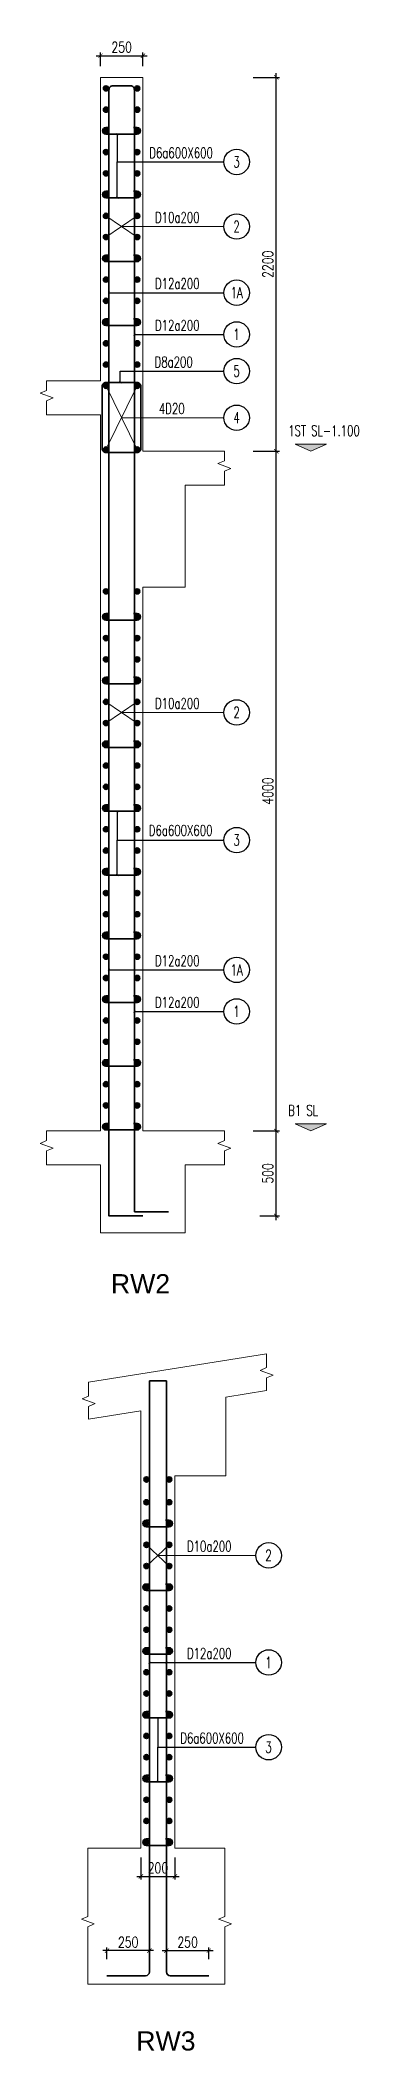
# Model space of a CAD drawing. Header units: millimetres. Extents: x -172050 to 1089997, y 452920 to 1051687.
# Drawn here: x 119455 to 126965, y 462279 to 509604 of the extents above; entities that cross this region are included whole.
import ezdxf
from ezdxf.enums import TextEntityAlignment as Align

# ---------------------------------------------------------------- set-up
doc = ezdxf.new("R2010")
doc.units = ezdxf.units.MM
doc.header["$MEASUREMENT"] = 0
doc.layers.get('Defpoints').update_dxf_attribs({"color": 151, "lineweight": 9})
doc.layers.add('A-DIM1', color=7, linetype='Continuous')
doc.layers.add('ccu11-Cotthep', color=2, linetype='Continuous')
for name, color, linetype, lineweight in [('NDC_S_BREAK-LINE', 1, 'Continuous', 15), ('NDC_S_CONTINUOUS', 3, 'Continuous', 20), ('NDC_S_DIM', 1, 'Continuous', 15), ('NDC_S_ENG TEXT', 2, 'Continuous', 20), ('NDC_S_LEADER', 1, 'Continuous', 15), ('NDC_S_REBAR', 4, 'Continuous', 35), ('NDC_S_VN TEXT', 7, 'Continuous', 20)]:
    doc.layers.add(name, color=color, linetype=linetype, lineweight=lineweight)
doc.styles.add('ARIAL', font='arial.ttf', dxfattribs={"width": 0.8})
doc.styles.add('ccu11-vnsimli', font='vnsimli.shx', dxfattribs={"width": 0.8, "bigfont": 'vns.shx'})
doc.styles.add('ROMANS', font='romans', dxfattribs={"width": 0.75, "bigfont": 'vns'})
doc.dimstyles.new('D-50-100', dxfattribs={"dimscale": 100, "dimtxt": 2.5, "dimasz": 1, "dimexe": 0.75, "dimexo": 0, "dimgap": 0.75, "dimtad": 1, "dimdec": 0, "dimlfac": 0.25, "dimdsep": 46, "dimtxsty": 'ROMANS', "dimblk": 'ARCHTICK', "dimcen": 3, "dimdle": 1, "dimclrd": 1, "dimclre": 1, "dimclrt": 2, "dimadec": 0, "dimazin": 0, "dimtfac": 1, "dimtdec": 0, "dimtix": 1, "dimtmove": 2, "dimatfit": 3, "dimfxl": 3, "dimtolj": 1, "dimtzin": 0, "dimarcsym": 0})
doc.dimstyles.new('TT-50', dxfattribs={"dimscale": 100, "dimtxt": 2.5, "dimasz": 1, "dimexe": 0.75, "dimexo": 0, "dimgap": 0.75, "dimtad": 1, "dimdec": 0, "dimlfac": 0.5, "dimdsep": 46, "dimtxsty": 'ROMANS', "dimblk": 'ARCHTICK', "dimcen": 3, "dimdle": 1, "dimclrd": 1, "dimclre": 1, "dimclrt": 2, "dimadec": 0, "dimazin": 0, "dimtfac": 1, "dimtdec": 0, "dimtix": 1, "dimtmove": 2, "dimatfit": 3, "dimfxl": 3, "dimtolj": 1, "dimtzin": 0, "dimarcsym": 0})

msp = doc.modelspace()

# ---------------------------------------------------------------- texts
at = {"layer": 'ccu11-Cotthep', "color": 2, "style": 'ccu11-vnsimli', "width": 0.7}
for tag, p in [('3', (124085.9, 506739.3)), ('2', (124085.9, 505219.7)), ('1A', (124085.9, 503660.3)), ('1', (124085.9, 502679.1)), ('5', (124085.9, 501814.6)), ('4', (124085.9, 500717.8)), ('2', (124085.9, 493780.5)), ('3', (124085.9, 490775.6)), ('1A', (124085.9, 487721.2)), ('1', (124085.9, 486743)), ('2', (124839.3, 473939.2)), ('1', (124839.3, 471419)), ('3', (124839.3, 469424.1))]:
    msp.add_attdef(tag, text='1', height=260, dxfattribs=at).set_placement(p, align=Align.MIDDLE)
at = {"layer": 'NDC_S_ENG TEXT', "style": 'ROMANS', "width": 0.7}
for s, p in [('D6a600X600', (122026.6, 506828.7)), ('D10a200', (122162.2, 505309.1)), ('D12a200', (122162.2, 503749.7)), ('D12a200', (122162.2, 502768.5)), ('D8a200', (122151.6, 501904)), ('4D20', (122252.7, 500807.2)), ('1ST SL-1.100', (125300.3, 500287.8)), ('D10a200', (122162.2, 493869.9)), ('D6a600X600', (122015.9, 490878.1)), ('D12a200', (122162.2, 487810.5)), ('D12a200', (122162.2, 486832.4)), ('B1 SL', (125300.3, 484287.8)), ('D10a200', (122915.6, 474028.5)), ('D12a200', (122915.6, 471508.3)), ('D6a600X600', (122757.3, 469513.5))]:
    msp.add_text(s, height=250, dxfattribs=at).set_placement(p)
at = {"layer": 'NDC_S_VN TEXT', "style": 'ARIAL'}
for s, p in [('RW2', (121122.2, 480334.7)), ('RW3', (121720, 462510.2))]:
    msp.add_text(s, height=450, dxfattribs=at).set_placement(p, align=Align.MIDDLE_LEFT)

# ---------------------------------------------------------------- blocks, each defined once
blk = doc.blocks.new('_ArchTick')
at = {"layer": 'A-DIM1', "color": 0, "linetype": 'ByBlock', "const_width": 0.15}
blk.add_lwpolyline([(-0.5, -0.5), (0.5, 0.5)], dxfattribs=at)
blk = doc.blocks.new('*D657')
at = {"layer": 'Defpoints', "color": 0, "transparency": 16777216}
for p in [(121876, 509240), (120876, 508993), (121876, 508993)]:
    blk.add_point(p, dxfattribs=at)
at = {"layer": 'NDC_S_DIM', "color": 1, "lineweight": -2, "transparency": 16777216}
for p, q in [((120776, 509240), (121976, 509240)), ((120876, 508993), (120876, 509315)), ((121876, 508993), (121876, 509315))]:
    blk.add_line(p, q, dxfattribs=at)
at = {"layer": 'NDC_S_DIM', "color": 1, "lineweight": -2, "transparency": 16777216, "xscale": 100, "yscale": 100, "zscale": 100, "rotation": 180}
blk.add_blockref('_ArchTick', (120876, 509240), dxfattribs=at)
at = {"layer": 'NDC_S_DIM', "color": 1, "lineweight": -2, "transparency": 16777216, "xscale": 100, "yscale": 100, "zscale": 100}
blk.add_blockref('_ArchTick', (121876, 509240), dxfattribs=at)
at = {"layer": 'NDC_S_DIM', "color": 2, "transparency": 16777216, "insert": (121376, 509440), "char_height": 250, "attachment_point": 5, "style": 'ROMANS'}
blk.add_mtext('\\A1;250', dxfattribs=at)
blk = doc.blocks.new('*D658')
at = {"layer": 'Defpoints', "color": 0, "transparency": 16777216}
for p in [(124472, 499930), (125020, 499930), (124472, 483930)]:
    blk.add_point(p, dxfattribs=at)
at = {"layer": 'NDC_S_DIM', "color": 1, "lineweight": -2, "transparency": 16777216}
for p, q in [((124472, 499930), (125095, 499930)), ((125020, 483830), (125020, 500030)), ((124472, 483930), (125095, 483930))]:
    blk.add_line(p, q, dxfattribs=at)
at = {"layer": 'NDC_S_DIM', "color": 1, "lineweight": -2, "transparency": 16777216, "xscale": 100, "yscale": 100, "zscale": 100}
for p, rotation in [((125020, 499930), 90), ((125020, 483930), 270)]:
    blk.add_blockref('_ArchTick', p, dxfattribs=dict(at, rotation=rotation))
at = {"layer": 'NDC_S_DIM', "color": 2, "transparency": 16777216, "insert": (124820, 491930), "char_height": 250, "attachment_point": 5, "rotation": 90, "style": 'ROMANS'}
blk.add_mtext('\\A1;4000', dxfattribs=at)
blk = doc.blocks.new('*D659')
at = {"layer": 'Defpoints', "color": 0, "transparency": 16777216}
for p in [(124472, 508730), (125020, 508730), (124472, 499930)]:
    blk.add_point(p, dxfattribs=at)
at = {"layer": 'NDC_S_DIM', "color": 1, "lineweight": -2, "transparency": 16777216}
for p, q in [((125020, 499830), (125020, 508830)), ((124472, 508730), (125095, 508730)), ((124472, 499930), (125095, 499930))]:
    blk.add_line(p, q, dxfattribs=at)
at = {"layer": 'NDC_S_DIM', "color": 1, "lineweight": -2, "transparency": 16777216, "xscale": 100, "yscale": 100, "zscale": 100}
for p, rotation in [((125020, 508730), 90), ((125020, 499930), 270)]:
    blk.add_blockref('_ArchTick', p, dxfattribs=dict(at, rotation=rotation))
at = {"layer": 'NDC_S_DIM', "color": 2, "transparency": 16777216, "insert": (124820, 504330), "char_height": 250, "attachment_point": 5, "rotation": 90, "style": 'ROMANS'}
blk.add_mtext('\\A1;2200', dxfattribs=at)
blk = doc.blocks.new('*D652')
at = {"layer": 'Defpoints', "color": 0, "transparency": 16777216}
for p in [(124629, 483930), (125020, 483930), (124629, 481930)]:
    blk.add_point(p, dxfattribs=at)
at = {"layer": 'NDC_S_DIM', "color": 1, "lineweight": -2, "transparency": 16777216}
for p, q in [((124629, 483930), (125095, 483930)), ((125020, 481830), (125020, 484030)), ((124629, 481930), (125095, 481930))]:
    blk.add_line(p, q, dxfattribs=at)
at = {"layer": 'NDC_S_DIM', "color": 1, "lineweight": -2, "transparency": 16777216, "xscale": 100, "yscale": 100, "zscale": 100}
for p, rotation in [((125020, 483930), 90), ((125020, 481930), 270)]:
    blk.add_blockref('_ArchTick', p, dxfattribs=dict(at, rotation=rotation))
at = {"layer": 'NDC_S_DIM', "color": 2, "transparency": 16777216, "insert": (124820, 482930), "char_height": 250, "attachment_point": 5, "rotation": 90, "style": 'ROMANS'}
blk.add_mtext('\\A1;500', dxfattribs=at)
blk = doc.blocks.new('*D645')
at = {"layer": 'Defpoints', "color": 0, "transparency": 16777216}
for p in [(122430, 464438), (123430, 464636), (123430, 464438)]:
    blk.add_point(p, dxfattribs=at)
at = {"layer": 'NDC_S_DIM', "color": 1, "lineweight": -2, "transparency": 16777216}
for p, q in [((122330, 464636), (123530, 464636)), ((122430, 464438), (122430, 464711)), ((123430, 464438), (123430, 464711))]:
    blk.add_line(p, q, dxfattribs=at)
at = {"layer": 'NDC_S_DIM', "color": 1, "lineweight": -2, "transparency": 16777216, "xscale": 100, "yscale": 100, "zscale": 100, "rotation": 180}
blk.add_blockref('_ArchTick', (122430, 464636), dxfattribs=at)
at = {"layer": 'NDC_S_DIM', "color": 1, "lineweight": -2, "transparency": 16777216, "xscale": 100, "yscale": 100, "zscale": 100}
blk.add_blockref('_ArchTick', (123430, 464636), dxfattribs=at)
at = {"layer": 'NDC_S_DIM', "color": 2, "transparency": 16777216, "insert": (122930, 464836), "char_height": 250, "attachment_point": 5, "style": 'ROMANS'}
blk.add_mtext('\\A1;250', dxfattribs=at)
blk = doc.blocks.new('*D646')
at = {"layer": 'Defpoints', "color": 0, "transparency": 16777216}
for p in [(121030, 464636), (121030, 464438), (122030, 464438)]:
    blk.add_point(p, dxfattribs=at)
at = {"layer": 'NDC_S_DIM', "color": 1, "lineweight": -2, "transparency": 16777216}
for p, q in [((122130, 464636), (120930, 464636)), ((121030, 464438), (121030, 464711)), ((122030, 464438), (122030, 464711))]:
    blk.add_line(p, q, dxfattribs=at)
at = {"layer": 'NDC_S_DIM', "color": 1, "lineweight": -2, "transparency": 16777216, "xscale": 100, "yscale": 100, "zscale": 100, "rotation": 180}
blk.add_blockref('_ArchTick', (121030, 464636), dxfattribs=at)
at = {"layer": 'NDC_S_DIM', "color": 1, "lineweight": -2, "transparency": 16777216, "xscale": 100, "yscale": 100, "zscale": 100}
blk.add_blockref('_ArchTick', (122030, 464636), dxfattribs=at)
at = {"layer": 'NDC_S_DIM', "color": 2, "transparency": 16777216, "insert": (121530, 464836), "char_height": 250, "attachment_point": 5, "style": 'ROMANS'}
blk.add_mtext('\\A1;250', dxfattribs=at)
blk = doc.blocks.new('*D647')
at = {"layer": 'Defpoints', "color": 0, "transparency": 16777216}
for p in [(121830, 466825), (122630, 466825), (122630, 466383)]:
    blk.add_point(p, dxfattribs=at)
at = {"layer": 'NDC_S_DIM', "color": 1, "lineweight": -2, "transparency": 16777216}
for p, q in [((121830, 466825), (121830, 466308)), ((122630, 466825), (122630, 466308)), ((121730, 466383), (122730, 466383))]:
    blk.add_line(p, q, dxfattribs=at)
at = {"layer": 'NDC_S_DIM', "color": 1, "lineweight": -2, "transparency": 16777216, "xscale": 100, "yscale": 100, "zscale": 100, "rotation": 180}
blk.add_blockref('_ArchTick', (121830, 466383), dxfattribs=at)
at = {"layer": 'NDC_S_DIM', "color": 1, "lineweight": -2, "transparency": 16777216, "xscale": 100, "yscale": 100, "zscale": 100}
blk.add_blockref('_ArchTick', (122630, 466383), dxfattribs=at)
at = {"layer": 'NDC_S_DIM', "color": 2, "transparency": 16777216, "insert": (122230, 466583), "char_height": 250, "attachment_point": 5, "style": 'ROMANS'}
blk.add_mtext('\\A1;200', dxfattribs=at)

# ---------------------------------------------------------------- dimensions: what is measured, and where the dimension line sits
at = {"layer": 'NDC_S_DIM'}
for base, p1, p2, picture, middle in [((121876.3, 509240.2), (120876.3, 508992.5), (121876.3, 508992.5), '*D657', (121376.3, 509440.2)), ((122629.7, 466382.7), (121829.7, 466824.6), (122629.7, 466824.6), '*D647', (122229.7, 466582.7)), ((123429.7, 464635.8), (122429.7, 464438.1), (123429.7, 464438.1), '*D645', (122929.7, 464835.8))]:
    dim = msp.add_linear_dim(base=base, p1=p1, p2=p2, dimstyle='D-50-100', dxfattribs=at)
    dim.commit()
    dim.dimension.update_dxf_attribs({"geometry": picture, "text_midpoint": middle})
for base, p1, p2, angle, picture, middle in [((125020, 508729.5), (124471.5, 499929.5), (124471.5, 508729.5), 90, '*D659', (124820, 504329.5)), ((125020, 499929.5), (124471.5, 483929.5), (124471.5, 499929.5), 90, '*D658', (124820, 491929.5)), ((125020, 483929.5), (124629, 481929.5), (124629, 483929.5), 90, '*D652', (124820, 482929.5)), ((121029.7, 464635.8), (122029.7, 464438.1), (121029.7, 464438.1), 180, '*D646', (121529.7, 464835.8))]:
    dim = msp.add_linear_dim(base=base, p1=p1, p2=p2, angle=angle, dimstyle='D-50-100', dxfattribs=at)
    dim.commit()
    dim.dimension.update_dxf_attribs({"geometry": picture, "text_midpoint": middle})

# ---------------------------------------------------------------- hatches: boundary and pattern name
at = {"layer": 'NDC_S_DIM'}
for points in [[(125468.4, 500095.5), (125835.6, 499929.5), (126202.9, 500095.5)], [(125468.4, 484095.5), (125835.6, 483929.5), (126202.9, 484095.5)]]:
    msp.add_hatch(color=256, dxfattribs=at).paths.add_polyline_path(points)
at = {"layer": 'NDC_S_REBAR'}
for points in [[(121049.2, 508427.1, -1), (120964, 508512.3, -1)], [(121701, 508427.1, 1), (121786.2, 508512.3, 1)], [(121049.2, 507927.1, -1), (120964, 508012.3, -1)], [(121701, 507927.1, 1), (121786.2, 508012.3, 1)], [(121049.2, 507427.1, -1), (120964, 507512.3, -1)], [(121701, 507427.1, 1), (121786.2, 507512.3, 1)], [(121049.2, 506927.1, -1), (120964, 507012.3, -1)], [(121701, 506927.1, 1), (121786.2, 507012.3, 1)], [(121049.2, 506427.1, -1), (120964, 506512.3, -1)], [(121701, 506427.1, 1), (121786.2, 506512.3, 1)], [(121049.2, 505927.1, -1), (120964, 506012.3, -1)], [(121701, 505927.1, 1), (121786.2, 506012.3, 1)], [(121049.2, 505427.1, -1), (120964, 505512.3, -1)], [(121701, 505427.1, 1), (121786.2, 505512.3, 1)], [(121049.2, 504927.1, -1), (120964, 505012.3, -1)], [(121701, 504927.1, 1), (121786.2, 505012.3, 1)], [(121049.2, 504427.1, -1), (120964, 504512.3, -1)], [(121701, 504427.1, 1), (121786.2, 504512.3, 1)], [(121049.2, 503927.1, -1), (120964, 504012.3, -1)], [(121701, 503927.1, 1), (121786.2, 504012.3, 1)], [(121049.2, 503427.1, -1), (120964, 503512.3, -1)], [(121701, 503427.1, 1), (121786.2, 503512.3, 1)], [(121049.2, 502927.1, -1), (120964, 503012.3, -1)], [(121701, 502927.1, 1), (121786.2, 503012.3, 1)], [(121049.2, 502427.1, -1), (120964, 502512.3, -1)], [(121701, 502427.1, 1), (121786.2, 502512.3, 1)], [(121049.2, 501927.1, -1), (120964, 502012.3, -1)], [(121701, 501927.1, 1), (121786.2, 502012.3, 1)], [(121049.2, 501427.1, -1), (120964, 501512.3, -1)], [(121701, 501427.1, 1), (121786.2, 501512.3, 1)], [(121049.2, 499927.1, -1), (120964, 500012.3, -1)], [(121701, 499927.1, 1), (121786.2, 500012.3, 1)], [(121049.2, 496588, -1), (120964, 496673.1, -1)], [(121701, 496588, 1), (121786.2, 496673.1, 1)], [(121049.2, 495988, -1), (120964, 496073.1, -1)], [(121701, 495988, 1), (121786.2, 496073.1, 1)], [(121049.2, 495488, -1), (120964, 495573.1, -1)], [(121701, 495488, 1), (121786.2, 495573.1, 1)], [(121049.2, 494988, -1), (120964, 495073.1, -1)], [(121701, 494988, 1), (121786.2, 495073.1, 1)], [(121049.2, 494488, -1), (120964, 494573.1, -1)], [(121701, 494488, 1), (121786.2, 494573.1, 1)], [(121049.2, 493988, -1), (120964, 494073.1, -1)], [(121701, 493988, 1), (121786.2, 494073.1, 1)], [(121049.2, 493488, -1), (120964, 493573.1, -1)], [(121701, 493488, 1), (121786.2, 493573.1, 1)], [(121049.2, 492988, -1), (120964, 493073.1, -1)], [(121701, 492988, 1), (121786.2, 493073.1, 1)], [(121049.2, 492488, -1), (120964, 492573.1, -1)], [(121701, 492488, 1), (121786.2, 492573.1, 1)], [(121049.2, 491988, -1), (120964, 492073.1, -1)], [(121701, 491988, 1), (121786.2, 492073.1, 1)], [(121049.2, 491488, -1), (120964, 491573.1, -1)], [(121701, 491488, 1), (121786.2, 491573.1, 1)], [(121049.2, 490988, -1), (120964, 491073.1, -1)], [(121701, 490988, 1), (121786.2, 491073.1, 1)], [(121049.2, 490488, -1), (120964, 490573.1, -1)], [(121701, 490488, 1), (121786.2, 490573.1, 1)], [(121049.2, 489988, -1), (120964, 490073.1, -1)], [(121701, 489988, 1), (121786.2, 490073.1, 1)], [(121049.2, 489488, -1), (120964, 489573.1, -1)], [(121701, 489488, 1), (121786.2, 489573.1, 1)], [(121049.2, 488988, -1), (120964, 489073.1, -1)], [(121701, 488988, 1), (121786.2, 489073.1, 1)], [(121049.2, 488488, -1), (120964, 488573.1, -1)], [(121701, 488488, 1), (121786.2, 488573.1, 1)], [(121049.2, 487988, -1), (120964, 488073.1, -1)], [(121701, 487988, 1), (121786.2, 488073.1, 1)], [(121049.2, 487488, -1), (120964, 487573.1, -1)], [(121701, 487488, 1), (121786.2, 487573.1, 1)], [(121049.2, 486988, -1), (120964, 487073.1, -1)], [(121701, 486988, 1), (121786.2, 487073.1, 1)], [(121049.2, 486488, -1), (120964, 486573.1, -1)], [(121701, 486488, 1), (121786.2, 486573.1, 1)], [(121049.2, 485988, -1), (120964, 486073.1, -1)], [(121701, 485988, 1), (121786.2, 486073.1, 1)], [(121049.2, 485488, -1), (120964, 485573.1, -1)], [(121701, 485488, 1), (121786.2, 485573.1, 1)], [(121049.2, 484988, -1), (120964, 485073.1, -1)], [(121701, 484988, 1), (121786.2, 485073.1, 1)], [(121049.2, 484488, -1), (120964, 484573.1, -1)], [(121701, 484488, 1), (121786.2, 484573.1, 1)], [(121049.2, 483988, -1), (120964, 484073.1, -1)], [(121701, 483988, 1), (121786.2, 484073.1, 1)], [(122002.6, 475684.3, -1), (121917.5, 475769.4, -1)], [(122454.4, 475684.3, 1), (122539.6, 475769.4, 1)], [(122002.6, 475146.6, -1), (121917.5, 475231.7, -1)], [(122454.4, 475146.6, 1), (122539.6, 475231.7, 1)], [(122002.6, 474646.6, -1), (121917.5, 474731.7, -1)], [(122454.4, 474646.6, 1), (122539.6, 474731.7, 1)], [(122002.6, 474146.6, -1), (121917.5, 474231.7, -1)], [(122454.4, 474146.6, 1), (122539.6, 474231.7, 1)], [(122002.6, 473646.6, -1), (121917.5, 473731.7, -1)], [(122454.4, 473646.6, 1), (122539.6, 473731.7, 1)], [(122002.6, 473146.6, -1), (121917.5, 473231.7, -1)], [(122454.4, 473146.6, 1), (122539.6, 473231.7, 1)], [(122002.6, 472646.6, -1), (121917.5, 472731.7, -1)], [(122454.4, 472646.6, 1), (122539.6, 472731.7, 1)], [(122002.6, 472146.6, -1), (121917.5, 472231.7, -1)], [(122454.4, 472146.6, 1), (122539.6, 472231.7, 1)], [(122002.6, 471646.6, -1), (121917.5, 471731.7, -1)], [(122454.4, 471646.6, 1), (122539.6, 471731.7, 1)], [(122002.6, 471146.6, -1), (121917.5, 471231.7, -1)], [(122454.4, 471146.6, 1), (122539.6, 471231.7, 1)], [(122002.6, 470646.6, -1), (121917.5, 470731.7, -1)], [(122454.4, 470646.6, 1), (122539.6, 470731.7, 1)], [(122002.6, 470146.6, -1), (121917.5, 470231.7, -1)], [(122454.4, 470146.6, 1), (122539.6, 470231.7, 1)], [(122002.6, 469646.6, -1), (121917.5, 469731.7, -1)], [(122454.4, 469646.6, 1), (122539.6, 469731.7, 1)], [(122002.6, 469146.6, -1), (121917.5, 469231.7, -1)], [(122454.4, 469146.6, 1), (122539.6, 469231.7, 1)], [(122002.6, 468646.6, -1), (121917.5, 468731.7, -1)], [(122454.4, 468646.6, 1), (122539.6, 468731.7, 1)], [(122002.6, 468146.6, -1), (121917.5, 468231.7, -1)], [(122454.4, 468146.6, 1), (122539.6, 468231.7, 1)], [(122002.6, 467646.6, -1), (121917.5, 467731.7, -1)], [(122454.4, 467646.6, 1), (122539.6, 467731.7, 1)], [(122002.6, 467146.6, -1), (121917.5, 467231.7, -1)], [(122454.4, 467146.6, 1), (122539.6, 467231.7, 1)]]:
    msp.add_hatch(color=6, dxfattribs=at).paths.add_polyline_path(points)

# ---------------------------------------------------------------- linework, layer by layer
at = {"layer": 'ccu11-Cotthep', "color": 7}
for centre in [(124085.9, 506739.3), (124085.9, 505219.7), (124085.9, 503660.3), (124085.9, 502679.1), (124085.9, 501814.6), (124085.9, 500717.8), (124085.9, 493780.5), (124085.9, 490775.6), (124085.9, 487721.2), (124085.9, 486743), (124839.3, 473939.2), (124839.3, 471419), (124839.3, 469424.1)]:
    msp.add_circle(centre, 300, dxfattribs=at)
at = {"layer": 'NDC_S_BREAK-LINE'}
for points in [[(119606.9, 501587.2), (119606.9, 501360.6), (119455.3, 501294.8), (119758.5, 501184.5), (119606.9, 501118.7), (119606.9, 500787.2)], [(123797.6, 499929.5), (123797.6, 499702.9), (123646.1, 499637.1), (123949.2, 499526.8), (123797.6, 499461), (123797.6, 499129.5)], [(119606.9, 483929.5), (119606.9, 483702.9), (119455.3, 483637.1), (119758.5, 483526.8), (119606.9, 483461), (119606.9, 483129.5)], [(123797.6, 483929.5), (123797.6, 483702.9), (123646.1, 483637.1), (123949.2, 483526.8), (123797.6, 483461), (123797.6, 483129.5)], [(124791.9, 478687.7), (124791.9, 478358.5), (124640.3, 478292.7), (124943.4, 478182.3), (124791.9, 478116.5), (124791.9, 477817.9)], [(120597.1, 478016.6), (120597.1, 477687.3), (120445.6, 477621.5), (120748.7, 477511.2), (120597.1, 477445.4), (120597.1, 477146.8)], [(120578.2, 467045.8), (120578.2, 465441.6), (120426.7, 465375.8), (120729.8, 465265.5), (120578.2, 465199.7), (120578.2, 463845.8)], [(123809.8, 467045.8), (123809.8, 465441.6), (123658.2, 465375.8), (123961.4, 465265.5), (123809.8, 465199.7), (123809.8, 463845.8)]]:
    msp.add_lwpolyline(points, dxfattribs=at)
at = {"layer": 'NDC_S_CONTINUOUS'}
for p, q in [((120876.3, 501587.2), (120876.3, 508729.5)), ((120876.3, 508729.5), (121876.3, 508729.5)), ((121876.3, 508729.5), (121876.3, 499929.5)), ((120876.3, 501587.2), (119606.9, 501587.2)), ((120876.3, 500787.2), (119606.9, 500787.2)), ((120876.3, 500787.2), (120876.3, 483929.5)), ((123797.6, 499929.5), (121876.3, 499929.5)), ((122876.3, 499129.5), (122876.3, 496729.5)), ((123797.6, 499129.5), (122876.3, 499129.5)), ((122876.3, 496729.5), (121876.3, 496729.5)), ((121876.3, 496729.5), (121876.3, 483929.5)), ((120876.3, 483929.5), (119606.9, 483929.5)), ((123797.6, 483929.5), (121876.3, 483929.5)), ((120876.3, 483129.5), (119606.9, 483129.5)), ((120876.3, 483129.5), (120876.3, 481529.5)), ((122876.3, 483129.5), (122876.3, 481529.5)), ((123797.6, 483129.5), (122876.3, 483129.5)), ((122876.3, 481529.5), (120876.3, 481529.5)), ((124791.9, 478687.7), (120597.1, 478016.6)), ((124791.9, 477817.9), (123829.7, 477664)), ((123829.7, 475813.8), (123829.7, 477664)), ((121829.7, 477344), (120597.1, 477146.8)), ((121829.7, 475813.8), (121829.7, 477344)), ((121829.7, 475813.8), (121829.7, 467045.8)), ((122629.7, 475813.8), (122629.7, 467045.8)), ((123829.7, 475813.8), (122629.7, 475813.8)), ((121829.7, 467045.8), (120578.2, 467045.8)), ((123809.8, 467045.8), (122629.7, 467045.8)), ((123809.8, 463845.8), (120578.2, 463845.8))]:
    msp.add_line(p, q, dxfattribs=at)
at = {"layer": 'NDC_S_DIM'}
for p, q in [((125835.6, 499929.5), (125468.4, 500095.5)), ((125468.4, 500095.5), (126202.9, 500095.5)), ((125835.6, 499929.5), (126202.9, 500095.5)), ((125835.6, 483929.5), (125468.4, 484095.5)), ((125468.4, 484095.5), (126202.9, 484095.5)), ((125835.6, 483929.5), (126202.9, 484095.5))]:
    msp.add_line(p, q, dxfattribs=at)
at = {"layer": 'NDC_S_LEADER'}
for p, q in [((121006.6, 504969.7), (121743.6, 505469.7)), ((121743.6, 504969.7), (121006.6, 505469.7)), ((121375.1, 505219.7), (123785.9, 505219.7)), ((121006.6, 499969.7), (121743.6, 501469.7)), ((121743.6, 499969.7), (121008.5, 501458.3)), ((121374.2, 500717.8), (123785.9, 500717.8)), ((121006.6, 493530.5), (121743.6, 494030.5)), ((121743.6, 493530.5), (121006.6, 494030.5)), ((121375.1, 493780.5), (123785.9, 493780.5)), ((121960, 473689.2), (122497, 474189.2)), ((122497, 473689.2), (121960, 474189.2)), ((122228.5, 473939.2), (124539.3, 473939.2))]:
    msp.add_line(p, q, dxfattribs=at)
at = {"layer": 'NDC_S_REBAR'}
for p, q in [((122029.7, 464135.8), (122029.7, 478045.7)), ((122429.7, 478045.7), (122429.7, 464135.8)), ((121029.7, 464045.8), (121939.7, 464045.8)), ((122519.7, 464045.8), (123429.7, 464045.8))]:
    msp.add_line(p, q, dxfattribs=at)
for points in [[(121876.3, 481929.5), (121076.3, 481929.5), (121076.3, 508439.5, -0.4142136), (121166.3, 508529.5), (121586.3, 508529.5, -0.4142136), (121676.3, 508439.5), (121676.3, 497529.8)], [(121086.2, 507548.4), (120999.6, 507548.4, 1), (120999.6, 507394.7), (121741.4, 507394.7, 1), (121741.4, 507548.4), (121654.4, 507548.4)], [(121086.2, 506048.4), (120999.6, 506048.4, 1), (120999.6, 505894.7), (121741.4, 505894.7, 1), (121741.4, 506048.4), (121654.4, 506048.4)], [(121088.4, 504546.5), (121001.8, 504546.5, 1), (121001.8, 504392.9), (121743.6, 504392.9, 1), (121743.6, 504546.5), (121656.6, 504546.5)], [(121088.4, 503046.5), (121001.8, 503046.5, 1), (121001.8, 502892.9), (121743.6, 502892.9, 1), (121743.6, 503046.5), (121656.6, 503046.5)], [(121086.2, 496109.2), (120999.6, 496109.2, 1), (120999.6, 495955.6), (121741.4, 495955.6, 1), (121741.4, 496109.2), (121654.4, 496109.2)], [(121086.2, 494609.2), (120999.6, 494609.2, 1), (120999.6, 494455.6), (121741.4, 494455.6, 1), (121741.4, 494609.2), (121654.4, 494609.2)], [(121088.4, 493107.4), (121001.8, 493107.4, 1), (121001.8, 492953.7), (121743.6, 492953.7, 1), (121743.6, 493107.4), (121656.6, 493107.4)], [(121088.4, 491607.4), (121001.8, 491607.4, 1), (121001.8, 491453.7), (121743.6, 491453.7, 1), (121743.6, 491607.4), (121656.6, 491607.4)], [(121088.4, 490107.4), (121001.8, 490107.4, 1), (121001.8, 489953.7), (121743.6, 489953.7, 1), (121743.6, 490107.4), (121656.6, 490107.4)], [(121088.4, 488607.4), (121001.8, 488607.4, 1), (121001.8, 488453.7), (121743.6, 488453.7, 1), (121743.6, 488607.4), (121656.6, 488607.4)], [(121088.4, 487107.4), (121001.8, 487107.4, 1), (121001.8, 486953.7), (121743.6, 486953.7, 1), (121743.6, 487107.4), (121656.6, 487107.4)], [(121088.4, 485607.4), (121001.8, 485607.4, 1), (121001.8, 485453.7), (121743.6, 485453.7, 1), (121743.6, 485607.4), (121656.6, 485607.4)], [(121088.4, 484107.4), (121001.8, 484107.4, 1), (121001.8, 483953.7), (121743.6, 483953.7, 1), (121743.6, 484107.4), (121656.6, 484107.4)], [(122041.8, 474766), (121955.3, 474766, 1), (121955.3, 474612.3), (122497, 474612.3, 1), (122497, 474766), (122410, 474766)], [(122041.8, 473266), (121955.3, 473266, 1), (121955.3, 473112.3), (122497, 473112.3, 1), (122497, 473266), (122410, 473266)], [(122041.8, 471766), (121955.3, 471766, 1), (121955.3, 471612.3), (122497, 471612.3, 1), (122497, 471766), (122410, 471766)], [(122041.8, 470266), (121955.3, 470266, 1), (121955.3, 470112.3), (122497, 470112.3, 1), (122497, 470266), (122410, 470266)], [(122041.8, 468766), (121955.3, 468766, 1), (121955.3, 468612.3), (122497, 468612.3, 1), (122497, 468766), (122410, 468766)], [(122041.8, 467266), (121955.3, 467266, 1), (121955.3, 467112.3), (122497, 467112.3, 1), (122497, 467266), (122410, 467266)]]:
    msp.add_lwpolyline(points, format="xyb", dxfattribs=at)
msp.add_lwpolyline([(121008.5, 501548.3), (121736.2, 501548.3, -0.4142136), (121826.2, 501458.3), (121826.2, 499989.9, -0.4142136), (121736.2, 499899.9), (121008.5, 499899.9, -0.4142136), (120918.5, 499989.9), (120918.5, 501458.3, -0.4142136)], format="xyb", close=True, dxfattribs=at)
for points in [[(121676.3, 499750.7), (121676.3, 482025.1)], [(121676.3, 482025.1), (122476.3, 482025.1)], [(122029.7, 478045.7), (122429.7, 478045.7)]]:
    msp.add_lwpolyline(points, dxfattribs=at)
at = {"layer": 'NDC_S_REBAR', "color": 6}
for centre in [(121006.6, 508469.7), (121743.6, 508469.7), (121006.6, 507969.7), (121743.6, 507969.7), (121006.6, 507469.7), (121743.6, 507469.7), (121006.6, 506969.7), (121743.6, 506969.7), (121006.6, 506469.7), (121743.6, 506469.7), (121006.6, 505969.7), (121743.6, 505969.7), (121006.6, 505469.7), (121743.6, 505469.7), (121006.6, 504969.7), (121743.6, 504969.7), (121006.6, 504469.7), (121743.6, 504469.7), (121006.6, 503969.7), (121743.6, 503969.7), (121006.6, 503469.7), (121743.6, 503469.7), (121006.6, 502969.7), (121743.6, 502969.7), (121006.6, 502469.7), (121743.6, 502469.7), (121006.6, 501969.7), (121743.6, 501969.7), (121006.6, 501469.7), (121743.6, 501469.7), (121006.6, 499969.7), (121743.6, 499969.7), (121006.6, 496630.5), (121743.6, 496630.5), (121006.6, 496030.5), (121743.6, 496030.5), (121006.6, 495530.5), (121743.6, 495530.5), (121006.6, 495030.5), (121743.6, 495030.5), (121006.6, 494530.5), (121743.6, 494530.5), (121006.6, 494030.5), (121743.6, 494030.5), (121006.6, 493530.5), (121743.6, 493530.5), (121006.6, 493030.5), (121743.6, 493030.5), (121006.6, 492530.5), (121743.6, 492530.5), (121006.6, 492030.5), (121743.6, 492030.5), (121006.6, 491530.5), (121743.6, 491530.5), (121006.6, 491030.5), (121743.6, 491030.5), (121006.6, 490530.5), (121743.6, 490530.5), (121006.6, 490030.5), (121743.6, 490030.5), (121006.6, 489530.5), (121743.6, 489530.5), (121006.6, 489030.5), (121743.6, 489030.5), (121006.6, 488530.5), (121743.6, 488530.5), (121006.6, 488030.5), (121743.6, 488030.5), (121006.6, 487530.5), (121743.6, 487530.5), (121006.6, 487030.5), (121743.6, 487030.5), (121006.6, 486530.5), (121743.6, 486530.5), (121006.6, 486030.5), (121743.6, 486030.5), (121006.6, 485530.5), (121743.6, 485530.5), (121006.6, 485030.5), (121743.6, 485030.5), (121006.6, 484530.5), (121743.6, 484530.5), (121006.6, 484030.5), (121743.6, 484030.5), (121960, 475726.8), (122497, 475726.8), (121960, 475189.2), (122497, 475189.2), (121960, 474689.2), (122497, 474689.2), (121960, 474189.2), (122497, 474189.2), (121960, 473689.2), (122497, 473689.2), (121960, 473189.2), (122497, 473189.2), (121960, 472689.2), (122497, 472689.2), (121960, 472189.2), (122497, 472189.2), (121960, 471689.2), (122497, 471689.2), (121960, 471189.2), (122497, 471189.2), (121960, 470689.2), (122497, 470689.2), (121960, 470189.2), (122497, 470189.2), (121960, 469689.2), (122497, 469689.2), (121960, 469189.2), (122497, 469189.2), (121960, 468689.2), (122497, 468689.2), (121960, 468189.2), (122497, 468189.2), (121960, 467689.2), (122497, 467689.2), (121960, 467189.2), (122497, 467189.2)]:
    msp.add_circle(centre, 60.2, dxfattribs=at)
at = {"layer": 'NDC_S_REBAR'}
for centre, start, end in [((121939.7, 464135.8), 270, 0), ((122519.7, 464135.8), 180, 270)]:
    msp.add_arc(centre, 90, start, end, dxfattribs=at)

msp.set_redraw_order([(e.dxf.handle, doc.entitydb.next_handle()) for e in msp.query("TEXT MTEXT ATTDEF DIMENSION ARC_DIMENSION")])  # texts and dimensions are drawn at this point

# ---------------------------------------------------------------- leaders
at = {"layer": 'NDC_S_LEADER'}
for points in [[(121270.5, 507394.7), (121270.5, 506739.3), (123785.9, 506739.3)], [(121270.5, 505894.7), (121270.5, 506739.3), (123785.9, 506739.3)], [(121076.3, 503660.3), (123785.9, 503660.3)], [(121676.3, 502679.1), (123785.9, 502679.1)], [(121339, 501548.3), (121339, 501814.6), (123785.9, 501814.6)], [(121270.5, 491453.7), (121270.5, 490775.6), (123785.9, 490775.6)], [(121270.5, 489953.7), (121270.5, 490775.6), (123785.9, 490775.6)], [(121076.3, 487721.2), (123785.9, 487721.2)], [(121676.3, 486743), (123785.9, 486743)], [(122029.7, 471419), (124539.3, 471419)], [(122429.7, 471419), (124539.3, 471419)], [(122226.1, 470112.3), (122226.1, 469424.1), (124539.3, 469424.1)], [(122226.1, 468612.3), (122226.1, 469424.1), (124539.3, 469424.1)]]:
    msp.add_leader(points, dimstyle='TT-50', override={"dimasz": 0.5, "dimtad": 0, "dimldrblk": 'ArchTick'}, dxfattribs=at)

doc.saveas('drawing.dxf')
